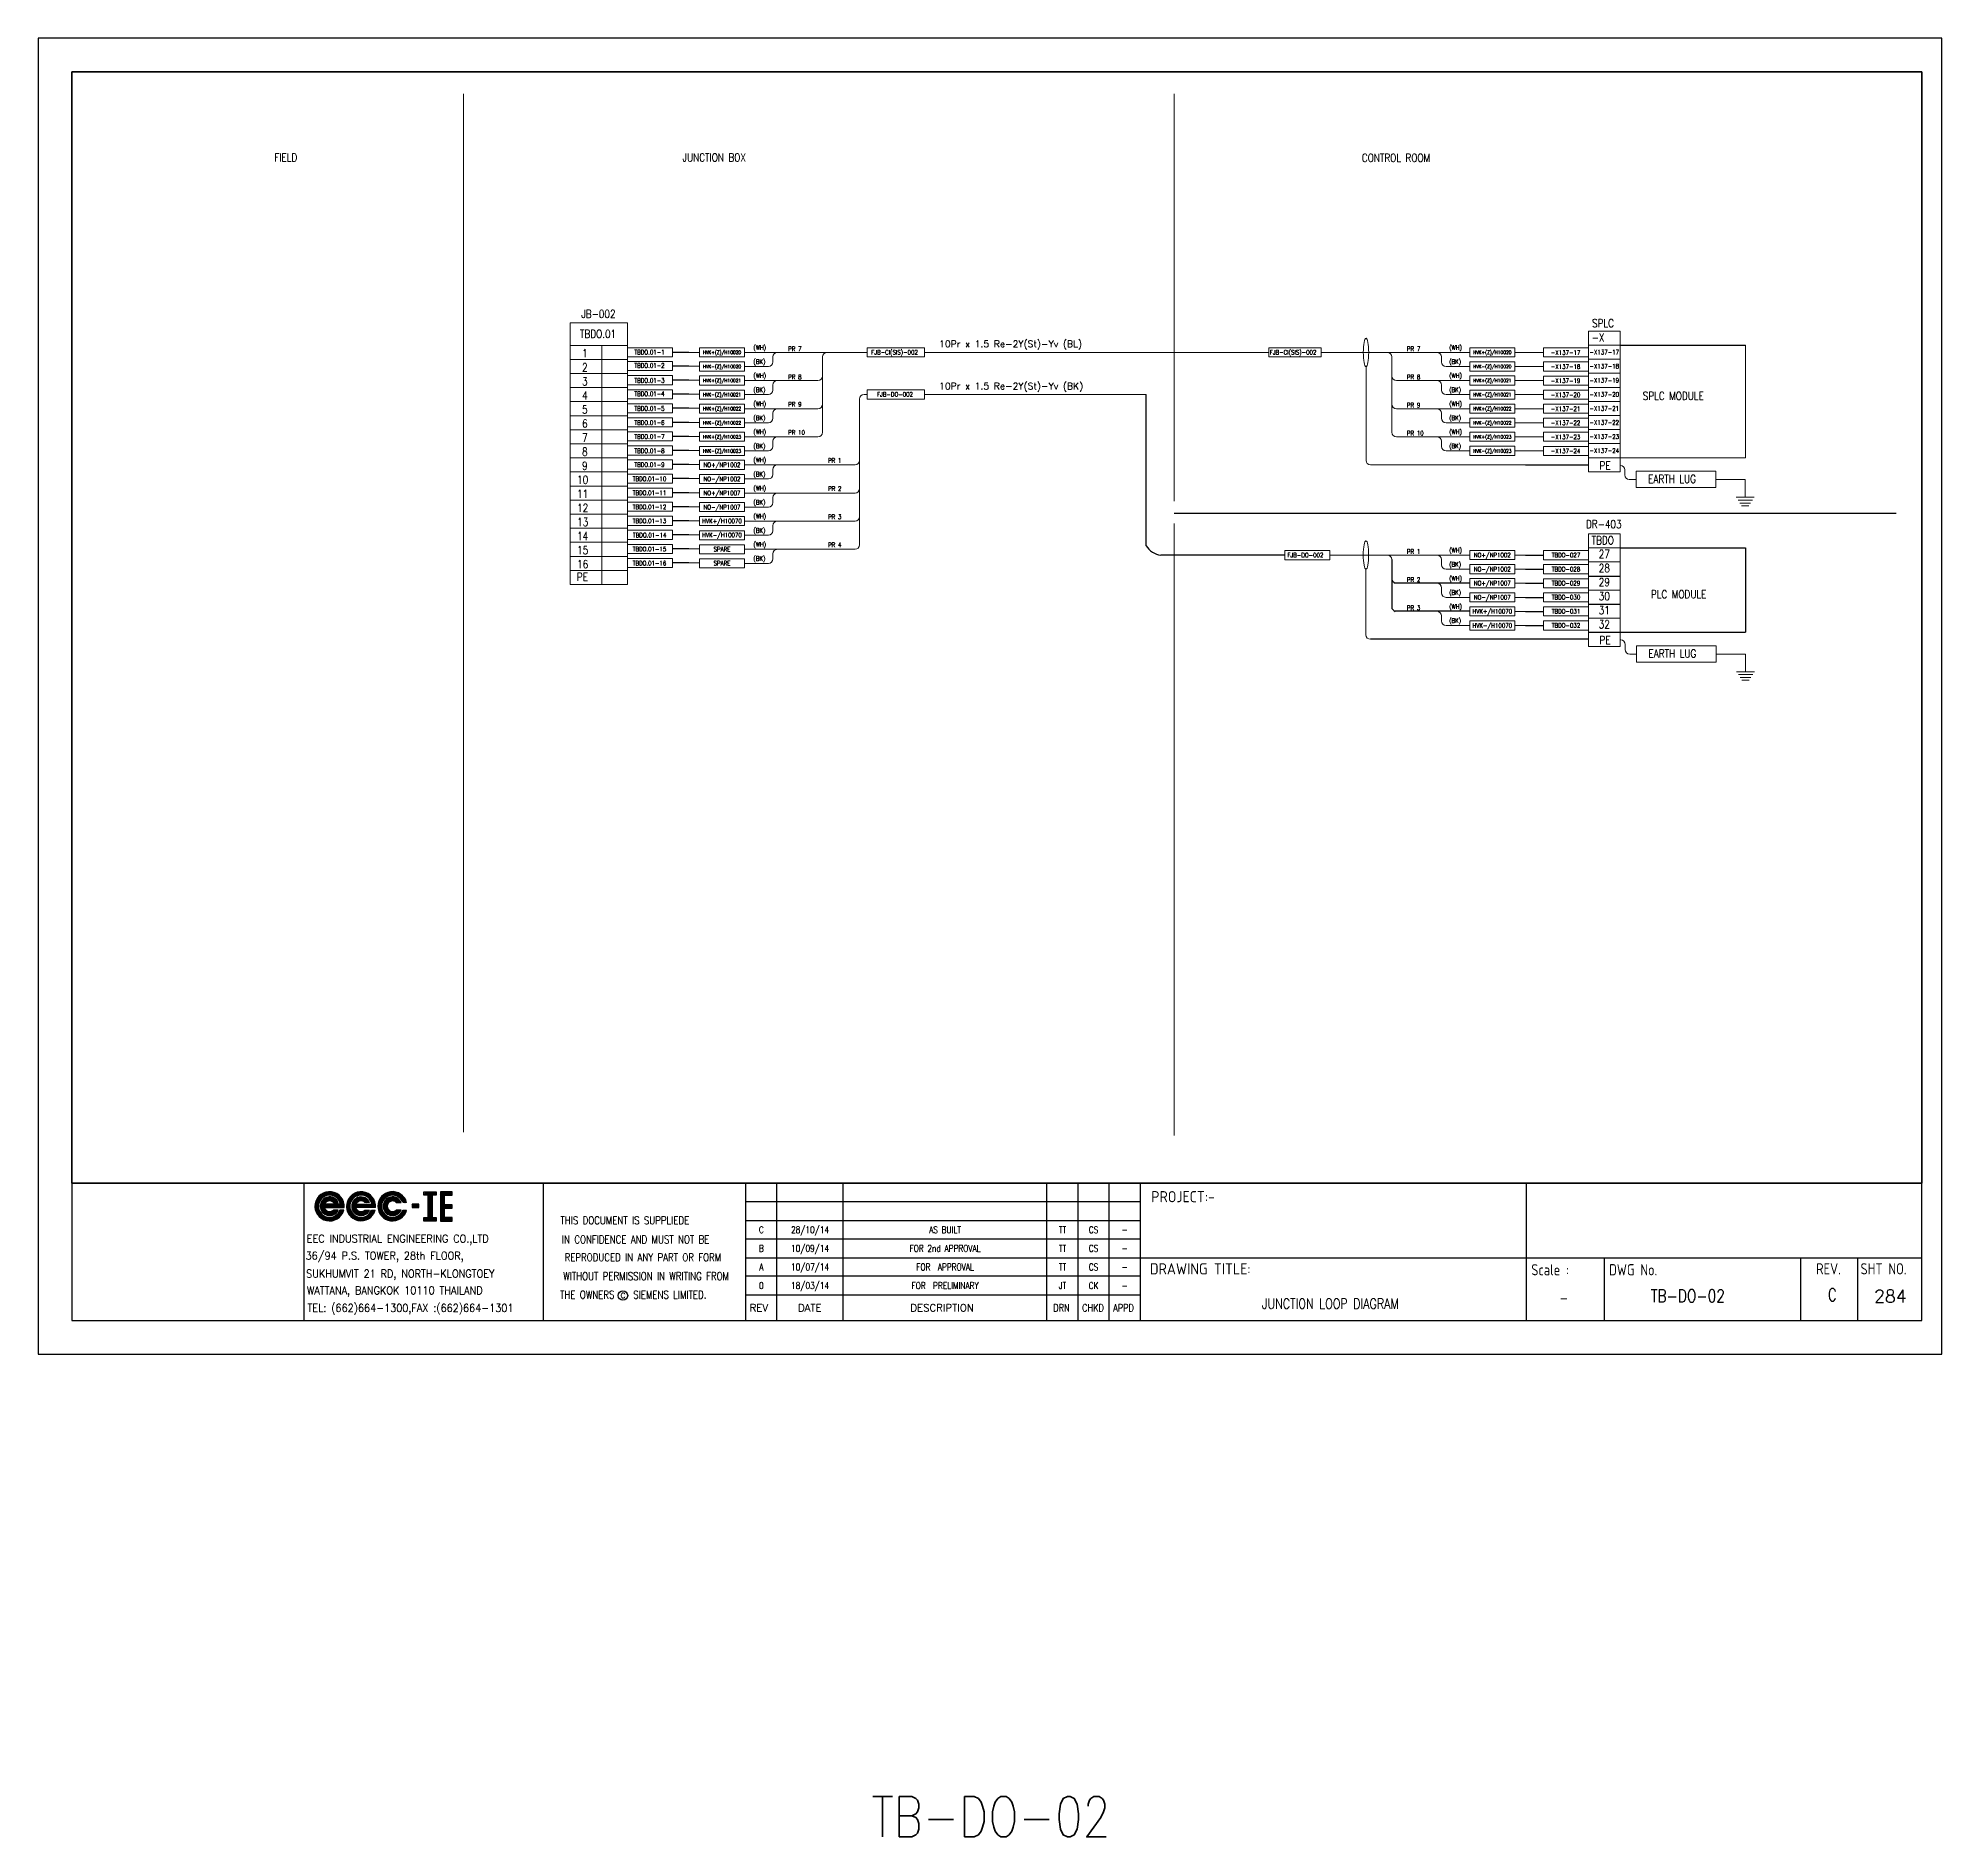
# Model space of a CAD drawing. Header units: millimetres. Extents: x -14942 to 24072, y -50285 to 2207.
# Drawn here: x 2182.4 to 2605.4, y -4099.7 to -3699.9 of the extents above; entities that cross this region are included whole.
import ezdxf
from ezdxf.enums import TextEntityAlignment as Align

# ---------------------------------------------------------------- set-up
doc = ezdxf.new("R2010")
doc.units = ezdxf.units.MM
doc.header["$MEASUREMENT"] = 0
doc.layers.get('0').update_dxf_attribs({"linetype": 'CONTINUOUS'})
for name, color, linetype in [('52049_PAPER A4$0$Frame_A1', 253, 'CONTINUOUS'), ('BEAM', 3, 'CONTINUOUS'), ('INSTRUMENT', 1, 'CONTINUOUS'), ('TEXT', 2, 'CONTINUOUS')]:
    doc.layers.add(name, color=color, linetype=linetype)
doc.styles.add('52049_PAPER A4$0$ISO Proportional', font='isocp.shx')
doc.styles.add('52049_PAPER A4$0$ROMANS', font='isocp.shx')
doc.styles.add('52049_PAPER A4$0$Romans-title', font='romans.shx')
doc.styles.add('ROMANS', font='romans')

# ---------------------------------------------------------------- blocks, each defined once
blk = doc.blocks.new('52049_PAPER A4$0$eec-ie')
at = {"layer": '52049_PAPER A4$0$Frame_A1', "color": 0, "lineweight": -3}
for p, q in [((0, 0), (0.87, 0.87)), ((0, -0.08), (0.3, 0.22)), ((0, -0.16), (0.26, 0.1)), ((0, -0.23), (0.24, 0)), ((0.01, 0.09), (0.78, 0.86)), ((0.04, 0.2), (0.68, 0.83)), ((0.09, 0.32), (0.55, 0.78)), ((0.26, 0.57), (0.3, 0.62)), ((0.34, -0.12), (1, 0.53)), ((0.35, -0.04), (0.92, 0.53)), ((0.35, -0.19), (1.07, 0.52)), ((0.36, 0.05), (0.82, 0.51)), ((0.37, -0.26), (0.66, 0.04)), ((0.39, -0.32), (0.74, 0.04)), ((0.4, 0.17), (0.7, 0.47)), ((0.41, -0.37), (0.82, 0.04)), ((1.69, 0.04), (0.64, 0.04)), ((0.65, 0.57), (0.96, 0.88)), ((0.68, -0.17), (0.9, 0.04)), ((0.76, -0.17), (0.98, 0.04)), ((0.77, 0.62), (1.03, 0.88)), ((0.84, -0.17), (1.05, 0.04)), ((0.87, 0.64), (1.1, 0.87)), ((0.87, 0.25), (1.13, 0.51)), ((0.92, -0.17), (1.13, 0.04)), ((0.95, 0.64), (1.17, 0.86)), ((0.96, 0.26), (1.19, 0.49)), ((1, -0.17), (1.21, 0.04)), ((1.03, 0.64), (1.23, 0.84)), ((1.03, 0.25), (1.24, 0.46)), ((1.07, -0.17), (1.29, 0.04)), ((1.09, 0.24), (1.29, 0.44)), ((1.1, 0.63), (1.29, 0.82)), ((1.15, 0.21), (1.34, 0.4)), ((1.15, -0.17), (1.37, 0.04)), ((1.16, 0.62), (1.35, 0.8)), ((1.19, 0.18), (1.38, 0.37)), ((1.22, 0.6), (1.4, 0.78)), ((1.22, 0.15), (1.54, 0.15)), ((1.23, -0.17), (1.44, 0.04)), ((1.25, 0.15), (1.42, 0.33)), ((1.28, 0.57), (1.45, 0.75)), ((1.31, -0.17), (1.52, 0.04)), ((1.32, 0.15), (1.46, 0.29)), ((1.33, 0.55), (1.5, 0.72)), ((1.38, 0.52), (1.54, 0.69)), ((1.39, -0.17), (1.6, 0.04)), ((1.4, 0.15), (1.49, 0.24)), ((1.42, 0.49), (1.59, 0.65)), ((1.46, 0.45), (1.63, 0.62)), ((1.46, -0.17), (1.68, 0.04)), ((1.48, 0.15), (1.52, 0.19)), ((1.5, 0.41), (1.67, 0.58)), ((1.54, 0.37), (1.71, 0.54)), ((1.54, -0.17), (1.9, 0.18)), ((1.57, 0.33), (1.74, 0.49)), ((1.6, 0.28), (1.77, 0.45)), ((1.62, -0.17), (1.91, 0.12)), ((1.63, 0.23), (1.8, 0.4)), ((1.65, 0.17), (1.83, 0.35)), ((1.67, 0.11), (1.86, 0.3)), ((1.69, 0.05), (1.88, 0.24)), ((1.7, -0.17), (1.93, 0.06)), ((2.09, -0.09), (2.37, 0.19)), ((2.1, -0.01), (2.51, 0.41)), ((2.1, -0.17), (2.34, 0.08)), ((2.11, 0.08), (2.88, 0.86)), ((2.13, 0.18), (2.78, 0.83)), ((2.18, 0.31), (2.65, 0.78)), ((2.31, 0.52), (2.45, 0.65)), ((2.44, -0.05), (3.02, 0.52)), ((2.44, -0.13), (3.1, 0.52)), ((2.45, -0.2), (2.78, 0.13)), ((2.46, 0.04), (2.93, 0.51)), ((2.46, -0.26), (2.76, 0.04)), ((2.48, -0.32), (2.84, 0.04)), ((2.49, 0.15), (2.81, 0.47)), ((2.56, 0.45), (2.97, 0.87)), ((2.72, -0.17), (2.92, 0.04)), ((2.73, 0.04), (3.79, 0.04)), ((2.77, 0.59), (3.06, 0.87)), ((2.79, -0.17), (3, 0.04)), ((2.84, 0.19), (3.17, 0.51)), ((2.87, -0.17), (3.08, 0.04)), ((2.89, 0.63), (3.13, 0.87)), ((2.95, -0.17), (3.15, 0.04)), ((2.98, 0.64), (3.2, 0.86)), ((2.98, 0.26), (3.23, 0.5)), ((3.03, -0.17), (3.23, 0.04)), ((3.06, 0.65), (3.27, 0.85)), ((3.07, 0.26), (3.29, 0.48)), ((3.11, -0.17), (3.31, 0.04)), ((3.14, 0.64), (3.33, 0.83)), ((3.14, 0.25), (3.34, 0.46)), ((3.18, -0.17), (3.39, 0.04)), ((3.2, 0.24), (3.39, 0.43)), ((3.21, 0.63), (3.39, 0.81)), ((3.25, 0.21), (3.44, 0.4)), ((3.26, -0.17), (3.47, 0.04)), ((3.27, 0.62), (3.44, 0.79)), ((3.29, 0.18), (3.48, 0.36)), ((3.62, 0.16), (3.31, 0.16)), ((3.33, 0.6), (3.5, 0.77)), ((3.34, -0.17), (3.54, 0.04)), ((3.36, 0.16), (3.52, 0.32)), ((3.38, 0.57), (3.55, 0.74)), ((3.42, -0.17), (3.62, 0.04)), ((3.43, 0.55), (3.59, 0.71)), ((3.43, 0.16), (3.55, 0.28)), ((3.48, 0.52), (3.64, 0.68)), ((3.5, -0.17), (3.7, 0.04)), ((3.51, 0.16), (3.58, 0.23)), ((3.52, 0.48), (3.68, 0.64)), ((3.57, 0.45), (3.72, 0.61)), ((3.57, -0.17), (3.78, 0.04)), ((3.59, 0.16), (3.61, 0.18)), ((3.6, 0.41), (3.76, 0.57)), ((3.64, 0.37), (3.8, 0.53)), ((3.65, -0.17), (3.99, 0.17)), ((3.67, 0.32), (3.83, 0.48)), ((3.7, 0.27), (3.87, 0.44)), ((3.73, 0.22), (3.9, 0.39)), ((3.73, -0.17), (4, 0.11)), ((3.75, 0.17), (3.92, 0.34)), ((3.77, 0.11), (3.95, 0.28)), ((3.79, 0.05), (3.97, 0.23)), ((3.81, -0.17), (4.02, 0.04)), ((4.18, -0.03), (4.57, 0.36)), ((4.18, -0.11), (4.47, 0.18)), ((4.18, -0.18), (4.43, 0.07)), ((4.19, 0.06), (5, 0.86)), ((4.21, 0.16), (4.9, 0.84)), ((4.25, 0.28), (4.78, 0.8)), ((4.34, 0.45), (4.61, 0.71)), ((4.53, -0.15), (5.2, 0.53)), ((4.53, -0.07), (5.13, 0.53)), ((4.54, 0.02), (5.04, 0.52)), ((4.54, -0.22), (4.86, 0.1)), ((4.57, 0.12), (4.93, 0.49)), ((4.69, 0.48), (5.08, 0.87)), ((4.69, 0.32), (4.73, 0.37)), ((4.88, 0.59), (5.16, 0.88)), ((4.96, 0.2), (5.27, 0.52)), ((4.99, 0.63), (5.24, 0.87)), ((5.08, 0.64), (5.31, 0.86)), ((5.09, 0.25), (5.33, 0.5)), ((5.16, 0.64), (5.37, 0.85)), ((5.17, 0.26), (5.39, 0.48)), ((5.24, 0.64), (5.43, 0.83)), ((5.24, 0.25), (5.44, 0.46)), ((5.3, 0.63), (5.49, 0.82)), ((5.3, 0.23), (5.49, 0.43)), ((5.35, 0.2), (5.54, 0.39)), ((5.37, 0.61), (5.55, 0.79)), ((5.39, 0.17), (5.58, 0.36)), ((5.4, 0.15), (5.72, 0.15)), ((5.42, 0.59), (5.6, 0.77)), ((5.46, 0.15), (5.62, 0.32)), ((5.48, 0.57), (5.65, 0.74)), ((5.53, 0.54), (5.7, 0.71)), ((5.53, 0.15), (5.65, 0.27)), ((5.58, 0.51), (5.74, 0.68)), ((5.61, 0.15), (5.68, 0.23)), ((5.62, 0.47), (5.79, 0.64)), ((5.66, 0.44), (5.83, 0.6)), ((5.69, 0.15), (5.71, 0.18)), ((5.7, 0.4), (5.87, 0.56)), ((5.73, 0.36), (5.9, 0.52)), ((5.77, 0.31), (5.94, 0.48)), ((5.8, 0.26), (5.97, 0.43)), ((5.82, 0.21), (6, 0.38)), ((5.85, 0.15), (6.02, 0.33)), ((6.09, 0.15), (5.85, 0.15)), ((5.92, 0.15), (6.05, 0.28)), ((6, 0.15), (6.07, 0.22)), ((6.08, 0.15), (6.09, 0.16)), ((6.9, 0.04), (6.46, 0.04)), ((6.46, 0.04), (6.46, -0.18)), ((6.46, -0.01), (6.51, 0.04)), ((6.46, -0.09), (6.59, 0.04)), ((6.46, -0.17), (6.66, 0.04)), ((6.52, -0.18), (6.74, 0.04)), ((6.6, -0.18), (6.82, 0.04)), ((6.68, -0.18), (6.9, 0.04)), ((6.9, -0.18), (6.9, 0.04)), ((7.23, 0.68), (7.41, 0.86)), ((7.27, 0.64), (7.49, 0.86)), ((7.35, 0.64), (7.57, 0.86)), ((7.43, 0.64), (7.65, 0.86)), ((7.5, 0.64), (7.72, 0.86)), ((7.51, 0.57), (7.8, 0.86)), ((7.51, 0.49), (7.88, 0.86)), ((7.51, 0.41), (7.96, 0.86)), ((7.51, 0.34), (7.78, 0.61)), ((7.51, 0.26), (7.78, 0.53)), ((7.51, 0.18), (7.78, 0.45)), ((7.51, 0.1), (7.78, 0.38)), ((7.51, 0.02), (7.78, 0.3)), ((7.51, -0.05), (7.78, 0.22)), ((7.51, -0.13), (7.78, 0.14)), ((7.51, -0.21), (7.78, 0.07)), ((7.82, 0.64), (8.04, 0.86)), ((7.89, 0.64), (8.06, 0.81)), ((7.97, 0.64), (8.06, 0.73)), ((8.05, 0.64), (8.06, 0.65)), ((8.33, 0.46), (8.74, 0.86)), ((8.33, 0.54), (8.66, 0.86)), ((8.33, 0.38), (8.82, 0.86)), ((8.33, 0.69), (8.5, 0.86)), ((8.33, 0.62), (8.58, 0.86)), ((8.33, 0.3), (8.61, 0.58)), ((8.33, 0.23), (8.61, 0.5)), ((8.33, 0.15), (8.61, 0.42)), ((8.33, 0.07), (8.61, 0.35)), ((8.33, -0.01), (8.61, 0.27)), ((8.33, -0.09), (8.61, 0.19)), ((8.33, -0.16), (8.61, 0.11)), ((8.33, -0.24), (8.61, 0.03)), ((8.33, -0.4), (8.74, 0.01)), ((8.33, -0.32), (8.66, 0.01)), ((8.33, -0.48), (8.82, 0.01)), ((8.67, 0.64), (8.89, 0.86)), ((8.68, -0.21), (8.9, 0.01)), ((8.75, 0.64), (8.97, 0.86)), ((8.75, -0.21), (8.97, 0.01)), ((8.83, 0.64), (9.05, 0.86)), ((8.83, -0.21), (9.05, 0.01)), ((8.91, 0.64), (9.11, 0.84)), ((8.99, 0.64), (9.11, 0.76)), ((9.06, 0.64), (9.11, 0.69)), ((0.02, -0.3), (0.23, -0.08)), ((0.03, -0.36), (0.23, -0.16)), ((0.05, -0.42), (0.24, -0.23)), ((0.07, -0.47), (0.26, -0.29)), ((0.1, -0.53), (0.27, -0.35)), ((0.12, -0.58), (0.3, -0.4)), ((0.15, -0.63), (0.32, -0.46)), ((0.19, -0.67), (0.35, -0.5)), ((0.22, -0.72), (0.39, -0.55)), ((0.26, -0.76), (0.42, -0.59)), ((0.3, -0.8), (0.46, -0.63)), ((0.34, -0.83), (0.5, -0.67)), ((0.38, -0.87), (0.55, -0.7)), ((0.42, -0.9), (0.59, -0.73)), ((0.44, -0.42), (0.64, -0.22)), ((0.47, -0.47), (0.66, -0.27)), ((0.47, -0.93), (0.65, -0.76)), ((0.5, -0.51), (0.69, -0.32)), ((0.52, -0.96), (0.7, -0.78)), ((0.54, -0.55), (0.73, -0.36)), ((0.58, -0.59), (0.78, -0.39)), ((0.58, -0.98), (0.76, -0.8)), ((0.62, -0.17), (1.94, -0.17)), ((0.63, -0.62), (0.83, -0.42)), ((0.63, -1.01), (0.82, -0.82)), ((0.68, -0.65), (0.89, -0.44)), ((0.69, -1.03), (0.89, -0.83)), ((0.73, -0.67), (0.96, -0.45)), ((0.75, -1.04), (0.96, -0.83)), ((0.79, -0.69), (1.04, -0.44)), ((0.82, -1.05), (1.04, -0.83)), ((0.85, -0.71), (1.19, -0.37)), ((0.89, -1.06), (1.14, -0.81)), ((0.92, -0.72), (1.29, -0.34)), ((0.96, -1.07), (1.25, -0.77)), ((1, -0.72), (1.37, -0.34)), ((1.04, -1.06), (1.76, -0.34)), ((1.09, -0.71), (1.45, -0.34)), ((1.13, -1.05), (1.84, -0.34)), ((1.2, -0.67), (1.53, -0.34)), ((1.54, -0.34), (1.22, -0.34)), ((1.23, -1.03), (1.9, -0.36)), ((1.35, -0.99), (1.86, -0.48)), ((1.53, -0.88), (1.76, -0.66)), ((1.65, -0.38), (1.68, -0.34)), ((1.91, -0.34), (1.66, -0.34)), ((1.78, -0.17), (1.94, -0.01)), ((1.85, -0.17), (1.94, -0.09)), ((1.93, -0.17), (1.94, -0.17)), ((2.1, -0.24), (2.32, -0.02)), ((2.11, -0.3), (2.32, -0.1)), ((2.13, -0.36), (2.32, -0.17)), ((2.15, -0.42), (2.33, -0.24)), ((2.17, -0.48), (2.35, -0.3)), ((2.2, -0.53), (2.37, -0.36)), ((2.22, -0.58), (2.39, -0.42)), ((2.25, -0.63), (2.42, -0.47)), ((2.29, -0.68), (2.45, -0.51)), ((2.32, -0.72), (2.48, -0.56)), ((2.36, -0.76), (2.52, -0.6)), ((2.4, -0.8), (2.56, -0.64)), ((2.44, -0.84), (2.6, -0.68)), ((2.48, -0.87), (2.64, -0.71)), ((2.51, -0.38), (2.71, -0.17)), ((2.53, -0.9), (2.69, -0.74)), ((2.54, -0.43), (2.73, -0.23)), ((2.57, -0.47), (2.76, -0.28)), ((2.58, -0.93), (2.74, -0.77)), ((2.6, -0.51), (2.79, -0.33)), ((2.63, -0.96), (2.8, -0.79)), ((2.64, -0.55), (2.83, -0.37)), ((2.68, -0.98), (2.86, -0.81)), ((2.69, -0.59), (2.87, -0.4)), ((4.02, -0.17), (2.71, -0.17)), ((2.73, -0.62), (2.93, -0.43)), ((2.74, -1.01), (2.92, -0.82)), ((2.78, -0.65), (2.99, -0.44)), ((2.8, -1.02), (2.99, -0.83)), ((2.84, -0.67), (3.06, -0.45)), ((2.86, -1.04), (3.06, -0.84)), ((2.9, -0.69), (3.14, -0.44)), ((2.92, -1.05), (3.14, -0.83)), ((2.96, -0.7), (3.32, -0.35)), ((2.99, -1.06), (3.24, -0.81)), ((3.03, -0.71), (3.39, -0.35)), ((3.07, -1.06), (3.36, -0.77)), ((3.11, -0.71), (3.47, -0.35)), ((3.15, -1.06), (3.86, -0.35)), ((3.2, -0.7), (3.55, -0.35)), ((3.24, -1.04), (3.94, -0.35)), ((3.31, -0.35), (3.62, -0.35)), ((3.32, -0.65), (3.62, -0.36)), ((3.35, -1.02), (3.98, -0.38)), ((3.48, -0.97), (3.93, -0.51)), ((3.74, -0.39), (3.78, -0.35)), ((3.76, -0.35), (3.99, -0.35)), ((3.89, -0.17), (4.02, -0.03)), ((3.96, -0.17), (4.03, -0.11)), ((4.19, -0.25), (4.42, -0.03)), ((4.21, -0.32), (4.41, -0.11)), ((4.22, -0.38), (4.42, -0.18)), ((4.24, -0.44), (4.43, -0.25)), ((4.26, -0.49), (4.45, -0.31)), ((4.29, -0.54), (4.47, -0.37)), ((4.32, -0.59), (4.49, -0.42)), ((4.35, -0.64), (4.52, -0.47)), ((4.38, -0.69), (4.55, -0.52)), ((4.42, -0.73), (4.58, -0.56)), ((4.45, -0.77), (4.62, -0.6)), ((4.49, -0.81), (4.66, -0.64)), ((4.53, -0.84), (4.7, -0.68)), ((4.56, -0.28), (4.8, -0.03)), ((4.58, -0.33), (4.8, -0.11)), ((4.58, -0.88), (4.75, -0.71)), ((4.6, -0.39), (4.81, -0.18)), ((4.62, -0.91), (4.8, -0.74)), ((4.63, -0.44), (4.83, -0.24)), ((4.66, -0.48), (4.86, -0.29)), ((4.67, -0.94), (4.85, -0.77)), ((4.7, -0.52), (4.89, -0.33)), ((4.72, -0.97), (4.9, -0.79)), ((4.74, -0.56), (4.93, -0.37)), ((4.78, -0.6), (4.98, -0.4)), ((4.78, -0.99), (4.96, -0.81)), ((4.83, -0.63), (5.03, -0.43)), ((4.83, -1.01), (5.03, -0.82)), ((4.88, -0.66), (5.09, -0.44)), ((4.89, -1.03), (5.1, -0.83)), ((4.93, -0.68), (5.17, -0.45)), ((4.96, -1.05), (5.17, -0.83)), ((4.99, -0.7), (5.26, -0.43)), ((5.02, -1.06), (5.26, -0.82)), ((5.06, -0.71), (5.43, -0.34)), ((5.09, -1.06), (5.36, -0.8)), ((5.13, -0.72), (5.5, -0.34)), ((5.17, -1.07), (5.49, -0.75)), ((5.21, -0.71), (5.58, -0.34)), ((5.25, -1.06), (5.97, -0.34)), ((5.3, -0.7), (5.66, -0.34)), ((5.35, -1.05), (6.05, -0.34)), ((5.72, -0.34), (5.4, -0.34)), ((5.43, -0.65), (5.71, -0.37)), ((5.45, -1.02), (6.07, -0.4)), ((5.58, -0.96), (6.02, -0.53)), ((5.81, -0.43), (5.89, -0.34)), ((5.85, -0.34), (6.09, -0.34)), ((6.46, -0.18), (6.9, -0.18)), ((6.75, -0.18), (6.9, -0.04)), ((6.83, -0.18), (6.9, -0.12)), ((7.23, -0.95), (7.34, -0.84)), ((7.23, -0.88), (7.26, -0.84)), ((7.23, -1.03), (7.42, -0.84)), ((7.28, -1.07), (7.5, -0.84)), ((7.35, -1.07), (7.78, -0.64)), ((7.43, -1.07), (7.78, -0.71)), ((7.51, -0.29), (7.78, -0.01)), ((7.51, -0.37), (7.78, -0.09)), ((7.51, -0.44), (7.78, -0.17)), ((7.51, -0.52), (7.78, -0.25)), ((7.51, -0.6), (7.78, -0.32)), ((7.51, -0.68), (7.78, -0.4)), ((7.51, -0.76), (7.78, -0.48)), ((7.51, -0.83), (7.78, -0.56)), ((7.51, -1.07), (7.78, -0.79)), ((7.59, -1.07), (7.81, -0.84)), ((7.67, -1.07), (7.89, -0.84)), ((7.74, -1.07), (7.96, -0.84)), ((7.82, -1.07), (8.04, -0.84)), ((7.9, -1.07), (8.06, -0.91)), ((7.98, -1.07), (8.06, -0.98)), ((8.06, -1.07), (8.06, -1.06)), ((8.33, -0.55), (8.61, -0.28)), ((8.33, -0.63), (8.61, -0.36)), ((8.33, -0.71), (8.61, -0.43)), ((8.33, -0.79), (8.61, -0.51)), ((8.33, -0.86), (8.61, -0.59)), ((8.33, -0.94), (8.61, -0.67)), ((8.33, -1.02), (8.61, -0.75)), ((8.37, -1.07), (8.61, -0.82)), ((8.45, -1.07), (8.67, -0.84)), ((8.52, -1.07), (8.74, -0.84)), ((8.6, -1.07), (8.82, -0.84)), ((8.68, -1.07), (8.9, -0.84)), ((8.76, -1.07), (8.98, -0.84)), ((8.84, -1.07), (9.06, -0.84)), ((8.91, -0.21), (9.11, -0.02)), ((8.91, -1.07), (9.11, -0.87)), ((8.99, -0.21), (9.11, -0.09)), ((8.99, -1.07), (9.11, -0.95)), ((9.07, -0.21), (9.11, -0.17)), ((9.07, -1.07), (9.11, -1.03))]:
    blk.add_line(p, q, dxfattribs=at)
for points in [[(7.23, 0.86), (8.06, 0.86), (8.06, 0.64), (7.78, 0.64), (7.78, -0.84), (8.06, -0.84), (8.06, -1.07), (7.23, -1.07), (7.23, -0.84), (7.51, -0.84), (7.51, 0.64), (7.23, 0.64)], [(8.61, 0.01), (8.61, 0.64), (9.11, 0.64), (9.11, 0.86), (8.33, 0.86), (8.33, -1.07), (9.11, -1.07), (9.11, -0.84), (8.61, -0.84), (8.61, -0.21), (9.11, -0.21), (9.11, 0.01)]]:
    blk.add_lwpolyline(points, close=True, dxfattribs=at)
for centre, radius, start, end in [((0.97, -0.09), 0.972, 355.3439, 345.1466), ((0.97, -0.09), 0.737, 10.5243, 340.256), ((0.97, -0.09), 0.623, 23.5697, 336.4303), ((0.97, -0.09), 0.354, 44.7876, 157.6107), ((3.06, -0.09), 0.967, 355.6074, 344.7747), ((3.06, -0.09), 0.742, 10.0766, 339.9937), ((3.06, -0.09), 0.618, 24.2545, 335.7455), ((3.06, -0.09), 0.358, 45.1096, 158.7579), ((5.15, -0.09), 0.972, 14.8534, 345.1466), ((5.15, -0.09), 0.737, 19.744, 340.256), ((5.15, -0.09), 0.623, 23.5697, 336.4303), ((5.15, -0.09), 0.354, 44.7876, 315.2124), ((0.97, -0.09), 0.354, 192.8901, 315.2124), ((3.06, -0.09), 0.358, 191.9242, 314.8904)]:
    blk.add_arc(centre, radius, start, end, dxfattribs=at)
blk = doc.blocks.new('52049_PAPER A4$0$eec logo')
at = {"color": 7, "xscale": 2.786697286423482, "yscale": 2.786697286423482, "zscale": 2.786697286423482}
blk.add_blockref('52049_PAPER A4$0$eec-ie', (50.01, 25.95), dxfattribs=at)
blk = doc.blocks.new('FJB')
at = {"color": 3}
for p, q in [((-415.5, 38.01), (-4.5, 38.01)), ((-363.94, 38.01), (-363.94, 7.5)), ((-310.77, 38.01), (-310.77, 7.5)), ((-265.75, 7.5), (-265.75, 38.01)), ((-258.85, 7.5), (-258.85, 38.01)), ((-244.11, 7.5), (-244.11, 38.01)), ((-198.84, 7.5), (-198.84, 38.01)), ((-191.95, 7.5), (-191.95, 38.01)), ((-185.05, 7.5), (-185.05, 38.01)), ((-178.16, 38.01), (-178.16, 7.5)), ((-92.38, 38.01), (-92.38, 7.5)), ((-178.16, 21.46), (-4.5, 21.46)), ((-75.06, 21.46), (-75.06, 7.5)), ((-31.4, 21.46), (-31.4, 7.5)), ((-18.75, 21.46), (-18.75, 7.5)), ((-265.75, 13.19), (-178.16, 13.19))]:
    blk.add_line(p, q, dxfattribs=at)
at = {"color": 1}
for p, q in [((-178.16, 33.87), (-265.75, 33.87)), ((-265.75, 29.74), (-178.16, 29.74)), ((-178.16, 25.6), (-265.75, 25.6)), ((-265.75, 21.46), (-178.16, 21.46)), ((-178.16, 17.33), (-265.75, 17.33))]:
    blk.add_line(p, q, dxfattribs=at)
at = {"color": 7}
for p, q in [((-4.5, 38.01), (-96.38, 38.01)), ((-92.38, 38.01), (-92.38, 19.85))]:
    blk.add_line(p, q, dxfattribs=at)
blk.add_lwpolyline([(0, 0), (0, 292.5), (-423, 292.5), (-423, 0)], close=True, dxfattribs=at)
blk.add_lwpolyline([(-415.5, 285), (-4.5, 285), (-4.5, 38.01), (-415.5, 38.01)], close=True)
at = {"color": 3}
blk.add_lwpolyline([(-4.5, 7.5), (-4.5, 285), (-415.5, 285), (-415.5, 7.5)], close=True, dxfattribs=at)
at = {"color": 2}
blk.add_circle((-293.05, 13.05), 1.05, dxfattribs=at)
at = {"color": 3, "xscale": 1.200000000000001, "yscale": 1.200000000000001, "zscale": 1.200000000000001}
blk.add_blockref('52049_PAPER A4$0$eec logo', (-421.49, 2.05), dxfattribs=at)
at = {"color": 2, "style": '52049_PAPER A4$0$ISO Proportional'}
for s, height, p in [('PROJECT:-', 2.482, (-168.61, 35.02)), ('DRAWING TITLE:', 2.4821, (-164.78, 18.99))]:
    blk.add_text(s, height=height, dxfattribs=at).set_placement(p, align=Align.MIDDLE_CENTER)
at = {"color": 2, "style": '52049_PAPER A4$0$Romans-title', "width": 0.8}
for s, p in [('THIS DOCUMENT IS SUPPLIEDE', (-292.63, 29.75)), ('IN CONFIDENCE AND MUST NOT BE', (-290.24, 25.51)), (' REPRODUCED IN ANY PART OR FORM', (-289.1, 21.53)), (' WITHOUT PERMISSION IN WRITING FROM ', (-287.9, 17.35)), ('THE OWNERS   SIEMENS LIMITED. ', (-290.28, 13.22))]:
    blk.add_text(s, height=1.75, dxfattribs=at).set_placement(p, align=Align.MIDDLE)
at = {"color": 2, "style": '52049_PAPER A4$0$Romans-title'}
for s, height, width, p in [('EEC INDUSTRIAL ENGINEERING CO.,LTD', 1.75, 0.9, (-363.31, 24.81)), ('36/94 P.S. TOWER, 28th FLOOR,', 1.75, 0.9, (-363.55, 21.03, -1.75)), ('SUKHUMVIT 21 RD, NORTH-KLONGTOEY', 1.75, 0.9, (-363.45, 17.05, -1.75)), ('WATTANA, BANGKOK 10110 THAILAND ', 1.75, 0.9, (-363.25, 13.31, -1.75)), ('TEL: (662)664-1300,FAX :(662)664-1301', 1.75, 0.9, (-363.14, 9.42, -1.75)), ('DRN', 1.655, 0.8, (-197.44, 9.49)), ('CHKD', 1.655, 0.8, (-191.03, 9.49)), ('APPD', 1.655, 0.8, (-184.14, 9.49))]:
    blk.add_text(s, height=height, dxfattribs=dict(at, width=width)).set_placement(p)
at = {"color": 2}
for s, height, style, width, p in [('C', 1.5, '52049_PAPER A4$0$Romans-title', 0.8, (-262.3, 27.67)), ('28/10/14', 1.5, '52049_PAPER A4$0$Romans-title', 0.8, (-251.48, 27.67)), ('AS BUILT', 1.5, '52049_PAPER A4$0$Romans-title', 0.8, (-221.48, 27.67)), ('TT', 1.5, '52049_PAPER A4$0$Romans-title', 0.8, (-195.39, 27.67)), ('CS', 1.5, '52049_PAPER A4$0$Romans-title', 0.8, (-188.5, 27.67)), ('-', 1.5, '52049_PAPER A4$0$Romans-title', 0.8, (-181.6, 27.67)), ('B', 1.5, '52049_PAPER A4$0$Romans-title', 0.8, (-262.3, 23.53)), ('10/09/14', 1.5, '52049_PAPER A4$0$Romans-title', 0.8, (-251.48, 23.53)), ('FOR 2nd APPROVAL', 1.5, '52049_PAPER A4$0$Romans-title', 0.8, (-221.48, 23.53)), ('TT', 1.5, '52049_PAPER A4$0$Romans-title', 0.8, (-195.39, 23.53)), ('CS', 1.5, '52049_PAPER A4$0$Romans-title', 0.8, (-188.5, 23.53)), ('-', 1.5, '52049_PAPER A4$0$Romans-title', 0.8, (-181.6, 23.53)), ('A', 1.5, '52049_PAPER A4$0$Romans-title', 0.8, (-262.3, 19.39)), ('10/07/14', 1.5, '52049_PAPER A4$0$Romans-title', 0.8, (-251.48, 19.39)), ('FOR  APPROVAL', 1.5, '52049_PAPER A4$0$Romans-title', 0.8, (-221.48, 19.39)), ('TT', 1.5, '52049_PAPER A4$0$Romans-title', 0.8, (-195.39, 19.39)), ('CS', 1.5, '52049_PAPER A4$0$Romans-title', 0.8, (-188.5, 19.39)), ('-', 1.5, '52049_PAPER A4$0$Romans-title', 0.8, (-181.6, 19.39)), ('Scale :', 2.482, '52049_PAPER A4$0$ROMANS', 0.9, (-87.06, 18.78)), ('DWG No.', 2.482, '52049_PAPER A4$0$ROMANS', 0.9, (-68.61, 18.78)), ('REV.', 2.482, '52049_PAPER A4$0$ROMANS', 0.9, (-25.21, 18.99)), ('SHT NO.', 2.482, '52049_PAPER A4$0$ROMANS', 0.9, (-12.98, 18.99)), ('0', 1.5, '52049_PAPER A4$0$Romans-title', 0.8, (-262.3, 15.26)), ('18/03/14', 1.5, '52049_PAPER A4$0$Romans-title', 0.8, (-251.48, 15.26)), ('FOR  PRELIMINARY', 1.5, '52049_PAPER A4$0$Romans-title', 0.8, (-221.48, 15.26)), ('JT', 1.5, '52049_PAPER A4$0$Romans-title', 0.8, (-195.39, 15.26)), ('CK', 1.5, '52049_PAPER A4$0$Romans-title', 0.8, (-188.5, 15.26)), ('-', 1.5, '52049_PAPER A4$0$Romans-title', 0.8, (-181.6, 15.26)), ('C', 2.8, '52049_PAPER A4$0$Romans-title', 0.8, (-24.36, 13.21)), ('-', 2.25, '52049_PAPER A4$0$Romans-title', 0.8, (-84, 12.48))]:
    blk.add_text(s, height=height, dxfattribs=dict(at, style=style, width=width)).set_placement(p, align=Align.MIDDLE_CENTER)
at = {"color": 2, "style": '52049_PAPER A4$0$Romans-title'}
blk.add_text('C', height=1.19, dxfattribs=at).set_placement((-293.05, 13.05), align=Align.MIDDLE)
for s, height, p in [('REV', 1.655, (-264.9, 9.49)), ('DATE', 1.655, (-254.17, 9.49)), ('DESCRIPTION', 1.6548, (-229.2, 9.49))]:
    blk.add_text(s, height=height, dxfattribs=at).set_placement(p)
at = {"layer": 'TEXT', "style": 'ROMANS', "width": 0.8}
blk.add_text('JUNCTION LOOP DIAGRAM ', height=2.25, dxfattribs=at).set_placement((-135.27, 11.24), align=Align.MIDDLE_CENTER)

msp = doc.modelspace()

# ---------------------------------------------------------------- linework, layer by layer
at = {"layer": 'BEAM', "color": 7, "lineweight": 13, "ltscale": 0.3}
for p, q in [((2276.94, -3943.03), (2276.94, -3712.28)), ((2434.85, -3802.85), (2434.85, -3712.28)), ((2434.85, -3943.81), (2434.85, -3807.81))]:
    msp.add_line(p, q, dxfattribs=at)
at = {"layer": 'INSTRUMENT', "color": 7, "lineweight": 13}
for p, q in [((2300.64, -3768.21), (2313.34, -3768.21)), ((2300.64, -3768.21), (2300.64, -3821.34)), ((2307.66, -3768.21), (2307.66, -3821.34)), ((2313.34, -3768.21), (2313.34, -3821.34)), ((2526.9, -3765.04), (2533.92, -3765.04)), ((2526.9, -3768.17), (2526.9, -3765.04)), ((2526.9, -3768.17), (2533.92, -3768.17)), ((2526.9, -3768.17), (2526.9, -3793.17)), ((2533.92, -3768.17), (2526.9, -3768.17)), ((2533.92, -3768.17), (2533.92, -3765.04)), ((2533.92, -3768.17), (2533.92, -3793.17)), ((2313.34, -3771.34), (2300.64, -3771.34)), ((2327.01, -3769.78), (2329.35, -3769.78)), ((2327.01, -3772.81), (2329.35, -3772.81)), ((2339.38, -3769.78), (2352, -3769.78)), ((2339.38, -3772.9), (2344.65, -3772.9)), ((2345.65, -3771.9), (2345.65, -3770.78)), ((2352, -3769.78), (2366.63, -3769.78)), ((2356.67, -3770.78), (2356.67, -3787.53)), ((2379.33, -3769.76), (2455.88, -3769.76)), ((2500.49, -3769.78), (2467.51, -3769.78)), ((2477.44, -3772.94), (2477.44, -3793.78)), ((2483.2, -3770.78), (2483.2, -3787.53)), ((2500.49, -3769.78), (2487.87, -3769.78)), ((2494.22, -3771.9), (2494.22, -3770.78)), ((2500.49, -3772.9), (2495.22, -3772.9)), ((2516.87, -3769.78), (2510.52, -3769.78)), ((2516.87, -3772.9), (2510.52, -3772.9)), ((2533.92, -3771.29), (2526.9, -3771.29)), ((2300.64, -3774.46), (2313.34, -3774.46)), ((2313.34, -3774.46), (2300.64, -3774.46)), ((2327.01, -3775.94), (2329.35, -3775.94)), ((2339.38, -3776.03), (2355.67, -3776.03)), ((2345.65, -3778.15), (2345.65, -3777.03)), ((2500.49, -3776.03), (2484.2, -3776.03)), ((2494.22, -3778.15), (2494.22, -3777.03)), ((2512.86, -3776.03), (2510.52, -3776.03)), ((2516.87, -3776.03), (2510.52, -3776.03)), ((2526.9, -3774.42), (2533.92, -3774.42)), ((2533.92, -3774.42), (2526.9, -3774.42)), ((2313.34, -3777.59), (2300.64, -3777.59)), ((2300.64, -3780.71), (2313.34, -3780.71)), ((2313.34, -3780.71), (2300.64, -3780.71)), ((2327.01, -3779.06), (2329.35, -3779.06)), ((2339.38, -3779.15), (2344.65, -3779.15)), ((2364.92, -3787.53), (2364.92, -3780.13)), ((2365.92, -3779.13), (2366.63, -3779.13)), ((2379.33, -3779.13), (2428.58, -3779.13)), ((2500.49, -3779.15), (2495.22, -3779.15)), ((2516.87, -3779.15), (2510.52, -3779.15)), ((2533.92, -3777.54), (2526.9, -3777.54)), ((2526.9, -3780.67), (2533.92, -3780.67)), ((2533.92, -3780.67), (2526.9, -3780.67)), ((2313.34, -3783.84), (2300.64, -3783.84)), ((2327.01, -3782.19), (2329.35, -3782.19)), ((2327.01, -3785.31), (2329.35, -3785.31)), ((2339.38, -3782.28), (2355.67, -3782.28)), ((2339.38, -3785.4), (2344.65, -3785.4)), ((2345.65, -3784.4), (2345.65, -3783.28)), ((2500.49, -3782.28), (2484.2, -3782.28)), ((2494.22, -3784.4), (2494.22, -3783.28)), ((2500.49, -3785.4), (2495.22, -3785.4)), ((2516.87, -3782.28), (2510.52, -3782.28)), ((2516.87, -3785.4), (2510.52, -3785.4)), ((2533.92, -3783.79), (2526.9, -3783.79)), ((2313.34, -3786.96), (2300.64, -3786.96)), ((2300.64, -3786.96), (2313.34, -3786.96)), ((2327.01, -3788.44), (2329.35, -3788.44)), ((2339.38, -3788.53), (2355.67, -3788.53)), ((2345.65, -3790.65), (2345.65, -3789.53)), ((2364.92, -3812.53), (2364.92, -3787.53)), ((2500.49, -3788.53), (2484.2, -3788.53)), ((2494.22, -3790.65), (2494.22, -3789.53)), ((2516.87, -3788.53), (2510.52, -3788.53)), ((2533.92, -3786.92), (2526.9, -3786.92)), ((2526.9, -3786.92), (2533.92, -3786.92)), ((2533.92, -3790.04), (2526.9, -3790.04)), ((2313.34, -3790.09), (2300.64, -3790.09)), ((2300.64, -3793.21), (2313.34, -3793.21)), ((2313.34, -3793.21), (2300.64, -3793.21)), ((2327.01, -3791.56), (2329.35, -3791.56)), ((2339.38, -3791.65), (2344.65, -3791.65)), ((2500.49, -3791.65), (2495.22, -3791.65)), ((2516.87, -3791.68), (2510.52, -3791.68)), ((2533.92, -3793.17), (2526.9, -3793.17)), ((2526.9, -3793.17), (2526.9, -3796.29)), ((2533.92, -3793.17), (2526.9, -3793.17)), ((2533.92, -3793.17), (2533.92, -3796.29)), ((2313.34, -3796.34), (2300.64, -3796.34)), ((2327.01, -3794.69), (2329.35, -3794.69)), ((2327.01, -3797.81), (2329.35, -3797.81)), ((2339.38, -3794.78), (2363.92, -3794.78)), ((2339.38, -3797.9), (2344.65, -3797.9)), ((2345.65, -3796.9), (2345.65, -3795.78)), ((2512.86, -3794.78), (2478.44, -3794.78)), ((2533.92, -3796.29), (2526.9, -3796.29)), ((2534.94, -3797.01), (2534.94, -3795.88)), ((2535.94, -3798.01), (2537.49, -3798)), ((2537.49, -3796.19), (2555.15, -3796.19)), ((2537.49, -3799.82), (2537.49, -3796.19)), ((2555.15, -3796.19), (2555.15, -3799.82)), ((2555.15, -3798), (2561.69, -3798)), ((2561.69, -3798), (2561.69, -3801.97)), ((2313.34, -3799.46), (2300.64, -3799.46)), ((2300.64, -3799.46), (2313.34, -3799.46)), ((2313.34, -3802.59), (2300.64, -3802.59)), ((2327.01, -3800.94), (2329.35, -3800.94)), ((2339.38, -3801.03), (2363.92, -3801.03)), ((2345.65, -3803.15), (2345.65, -3802.03)), ((2555.15, -3799.82), (2537.49, -3799.82)), ((2559.71, -3801.97), (2559.71, -3801.97)), ((2559.71, -3801.97), (2561.69, -3801.97)), ((2560.09, -3802.57), (2561.69, -3802.57)), ((2561.69, -3801.97), (2563.66, -3801.97)), ((2561.69, -3801.97), (2561.69, -3801.97)), ((2561.69, -3802.57), (2563.29, -3802.57)), ((2313.34, -3805.71), (2300.64, -3805.71)), ((2300.64, -3805.71), (2313.34, -3805.71)), ((2327.01, -3804.06), (2329.35, -3804.06)), ((2339.38, -3804.15), (2344.65, -3804.15)), ((2560.49, -3803.24), (2561.69, -3803.24)), ((2560.87, -3803.85), (2561.69, -3803.85)), ((2561.69, -3803.24), (2562.88, -3803.24)), ((2561.69, -3803.85), (2562.5, -3803.85)), ((2313.34, -3808.84), (2300.64, -3808.84)), ((2327.01, -3807.19), (2329.35, -3807.19)), ((2327.01, -3810.31), (2329.35, -3810.31)), ((2339.38, -3807.28), (2363.92, -3807.28)), ((2339.38, -3810.4), (2344.65, -3810.4)), ((2345.65, -3809.4), (2345.65, -3808.28)), ((2526.9, -3810.09), (2533.92, -3810.09)), ((2526.9, -3813.21), (2526.9, -3810.09)), ((2533.92, -3813.21), (2533.92, -3810.09)), ((2300.64, -3811.96), (2313.34, -3811.96)), ((2313.34, -3811.96), (2300.64, -3811.96)), ((2300.64, -3815.09), (2313.34, -3815.09)), ((2313.34, -3815.09), (2300.64, -3815.09)), ((2327.01, -3813.44), (2329.35, -3813.44)), ((2339.38, -3813.53), (2363.92, -3813.53)), ((2345.65, -3815.65), (2345.65, -3814.53)), ((2500.49, -3814.82), (2469.4, -3814.82)), ((2512.86, -3814.82), (2510.52, -3814.82)), ((2526.9, -3813.21), (2533.92, -3813.21)), ((2526.9, -3813.21), (2526.9, -3819.46)), ((2533.92, -3813.21), (2526.9, -3813.21)), ((2533.92, -3813.21), (2533.92, -3819.46)), ((2300.64, -3818.21), (2313.34, -3818.21)), ((2313.34, -3818.21), (2300.64, -3818.21)), ((2300.64, -3818.21), (2313.34, -3818.21)), ((2313.34, -3818.21), (2300.64, -3818.21)), ((2300.64, -3818.21), (2313.34, -3818.21)), ((2313.34, -3818.21), (2300.64, -3818.21)), ((2327.01, -3816.56), (2329.35, -3816.56)), ((2339.38, -3816.65), (2344.65, -3816.65)), ((2477.43, -3817.94), (2477.43, -3832.53)), ((2494.22, -3816.95), (2494.22, -3815.82)), ((2500.49, -3817.95), (2495.22, -3817.95)), ((2512.86, -3817.95), (2510.52, -3817.95)), ((2533.92, -3816.34), (2526.9, -3816.34)), ((2526.9, -3819.46), (2533.92, -3819.46)), ((2526.9, -3819.46), (2526.9, -3825.71)), ((2533.92, -3819.46), (2526.9, -3819.46)), ((2533.92, -3819.46), (2533.92, -3825.71)), ((2313.34, -3821.34), (2300.64, -3821.34)), ((2494.22, -3823.2), (2494.22, -3822.07)), ((2512.86, -3821.07), (2510.52, -3821.07)), ((2533.92, -3822.59), (2526.9, -3822.59)), ((2500.49, -3824.2), (2495.22, -3824.2)), ((2512.86, -3824.2), (2510.52, -3824.2)), ((2512.86, -3827.32), (2510.52, -3827.32)), ((2526.9, -3825.71), (2533.92, -3825.71)), ((2526.9, -3825.71), (2526.9, -3831.96)), ((2533.92, -3825.71), (2526.9, -3825.71)), ((2533.92, -3825.71), (2533.92, -3831.96)), ((2494.22, -3829.45), (2494.22, -3828.32)), ((2500.49, -3830.45), (2495.22, -3830.45)), ((2512.86, -3830.45), (2510.52, -3830.45)), ((2533.92, -3828.84), (2526.9, -3828.84)), ((2526.9, -3831.96), (2533.92, -3831.96)), ((2533.92, -3831.96), (2526.9, -3831.96)), ((2526.9, -3831.96), (2526.9, -3835.09)), ((2533.92, -3831.96), (2526.9, -3831.96)), ((2533.92, -3831.96), (2533.92, -3835.09)), ((2533.92, -3835.09), (2526.9, -3835.09)), ((2535.02, -3835.8), (2535.02, -3834.67)), ((2537.57, -3834.98), (2555.23, -3834.98)), ((2537.57, -3838.61), (2537.57, -3834.98)), ((2555.23, -3834.98), (2555.23, -3838.61)), ((2536.02, -3836.8), (2537.57, -3836.8)), ((2555.23, -3838.61), (2537.57, -3838.61)), ((2555.23, -3836.8), (2561.77, -3836.8)), ((2559.79, -3840.76), (2559.79, -3840.76)), ((2559.79, -3840.76), (2561.77, -3840.76)), ((2561.77, -3836.8), (2561.77, -3840.76)), ((2561.77, -3840.76), (2563.74, -3840.76)), ((2561.77, -3840.76), (2561.77, -3840.76)), ((2560.17, -3841.37), (2561.77, -3841.37)), ((2560.58, -3842.03), (2561.77, -3842.03)), ((2560.95, -3842.64), (2561.77, -3842.64)), ((2561.77, -3841.37), (2563.37, -3841.37)), ((2561.77, -3842.03), (2562.96, -3842.03)), ((2561.77, -3842.64), (2562.58, -3842.64))]:
    msp.add_line(p, q, dxfattribs=at)
at = {"layer": 'INSTRUMENT', "color": 7}
for p, q in [((2533.92, -3768.17), (2561.79, -3768.17)), ((2327.01, -3769.78), (2323.37, -3769.78)), ((2327.01, -3772.81), (2323.37, -3772.81)), ((2327.01, -3775.94), (2323.37, -3775.94)), ((2327.01, -3779.06), (2323.37, -3779.06)), ((2428.58, -3812.75), (2428.58, -3779.13)), ((2327.01, -3782.19), (2323.37, -3782.19)), ((2327.01, -3785.31), (2323.37, -3785.31)), ((2327.01, -3788.44), (2323.37, -3788.44)), ((2327.01, -3791.56), (2323.37, -3791.56)), ((2327.01, -3794.69), (2323.37, -3794.69)), ((2327.01, -3797.81), (2323.37, -3797.81)), ((2512.86, -3794.78), (2526.9, -3794.78)), ((2327.01, -3800.94), (2323.37, -3800.94)), ((2327.01, -3804.06), (2323.37, -3804.06)), ((2434.85, -3805.52), (2595.24, -3805.52)), ((2327.01, -3807.19), (2323.37, -3807.19)), ((2327.01, -3810.31), (2323.37, -3810.31)), ((2327.01, -3813.44), (2323.37, -3813.44)), ((2459.37, -3814.82), (2431.86, -3814.82)), ((2512.86, -3814.82), (2516.87, -3814.82)), ((2533.92, -3813.21), (2561.79, -3813.21)), ((2561.79, -3813.21), (2561.79, -3831.96)), ((2561.79, -3813.21), (2561.79, -3819.71)), ((2327.01, -3816.56), (2323.37, -3816.56)), ((2483.2, -3815.82), (2483.2, -3826.66)), ((2512.86, -3817.95), (2516.87, -3817.95)), ((2526.9, -3819.46), (2533.92, -3819.46)), ((2500.49, -3821.05), (2483.94, -3821.05)), ((2512.86, -3821.07), (2516.87, -3821.07)), ((2500.49, -3827.3), (2483.94, -3827.3)), ((2512.86, -3824.2), (2516.87, -3824.2)), ((2512.86, -3827.32), (2516.87, -3827.32)), ((2526.9, -3825.71), (2533.92, -3825.71)), ((2512.86, -3830.45), (2516.87, -3830.45)), ((2526.9, -3831.96), (2533.92, -3831.96)), ((2533.92, -3831.96), (2561.79, -3831.96)), ((2513.08, -3833.53), (2478.43, -3833.53)), ((2526.9, -3833.53), (2513.08, -3833.53))]:
    msp.add_line(p, q, dxfattribs=at)
at = {"layer": 'INSTRUMENT', "color": 7, "lineweight": 13}
for points in [[(2189.9, -3707.41), (2600.9, -3707.41), (2600.9, -3954.4), (2189.9, -3954.4)], [(2300.64, -3768.21), (2313.34, -3768.21), (2313.34, -3763.21), (2300.64, -3763.21)], [(2313.34, -3768.77), (2323.37, -3768.77), (2323.37, -3770.78), (2313.34, -3770.78)], [(2329.35, -3768.75), (2339.38, -3768.75), (2339.38, -3770.77), (2329.35, -3770.77)], [(2366.63, -3768.75), (2379.33, -3768.75), (2379.33, -3770.77), (2366.63, -3770.77)], [(2455.88, -3768.77), (2467.51, -3768.77), (2467.51, -3770.78), (2455.88, -3770.78)], [(2500.49, -3768.75), (2510.52, -3768.75), (2510.52, -3770.77), (2500.49, -3770.77)], [(2516.87, -3768.77), (2526.9, -3768.77), (2526.9, -3770.78), (2516.87, -3770.78)], [(2313.34, -3771.81), (2323.37, -3771.81), (2323.37, -3773.82), (2313.34, -3773.82)], [(2329.35, -3771.89), (2339.38, -3771.89), (2339.38, -3773.91), (2329.35, -3773.91)], [(2500.49, -3771.89), (2510.52, -3771.89), (2510.52, -3773.91), (2500.49, -3773.91)], [(2516.87, -3771.89), (2526.9, -3771.89), (2526.9, -3773.91), (2516.87, -3773.91)], [(2313.34, -3774.93), (2323.37, -3774.93), (2323.37, -3776.95), (2313.34, -3776.95)], [(2329.35, -3775), (2339.38, -3775), (2339.38, -3777.02), (2329.35, -3777.02)], [(2500.49, -3775), (2510.52, -3775), (2510.52, -3777.02), (2500.49, -3777.02)], [(2516.87, -3775.02), (2526.9, -3775.02), (2526.9, -3777.03), (2516.87, -3777.03)], [(2313.34, -3778.06), (2323.37, -3778.06), (2323.37, -3780.07), (2313.34, -3780.07)], [(2313.34, -3781.18), (2323.37, -3781.18), (2323.37, -3783.2), (2313.34, -3783.2)], [(2329.35, -3778.14), (2339.38, -3778.14), (2339.38, -3780.16), (2329.35, -3780.16)], [(2329.35, -3781.27), (2339.38, -3781.27), (2339.38, -3783.28), (2329.35, -3783.28)], [(2366.63, -3778.12), (2379.33, -3778.12), (2379.33, -3780.14), (2366.63, -3780.14)], [(2500.49, -3778.14), (2510.52, -3778.14), (2510.52, -3780.16), (2500.49, -3780.16)], [(2500.49, -3781.25), (2510.52, -3781.25), (2510.52, -3783.27), (2500.49, -3783.27)], [(2516.87, -3778.14), (2526.9, -3778.14), (2526.9, -3780.16), (2516.87, -3780.16)], [(2516.87, -3781.27), (2526.9, -3781.27), (2526.9, -3783.28), (2516.87, -3783.28)], [(2313.34, -3784.31), (2323.37, -3784.31), (2323.37, -3786.32), (2313.34, -3786.32)], [(2329.35, -3784.41), (2339.38, -3784.41), (2339.38, -3786.43), (2329.35, -3786.43)], [(2500.49, -3784.39), (2510.52, -3784.39), (2510.52, -3786.41), (2500.49, -3786.41)], [(2516.87, -3784.39), (2526.9, -3784.39), (2526.9, -3786.41), (2516.87, -3786.41)], [(2313.34, -3787.43), (2323.37, -3787.43), (2323.37, -3789.45), (2313.34, -3789.45)], [(2329.35, -3787.52), (2339.38, -3787.52), (2339.38, -3789.53), (2329.35, -3789.53)], [(2500.49, -3787.5), (2510.52, -3787.5), (2510.52, -3789.52), (2500.49, -3789.52)], [(2516.87, -3787.52), (2526.9, -3787.52), (2526.9, -3789.53), (2516.87, -3789.53)], [(2313.34, -3790.56), (2323.37, -3790.56), (2323.37, -3792.57), (2313.34, -3792.57)], [(2313.34, -3793.68), (2323.37, -3793.68), (2323.37, -3795.7), (2313.34, -3795.7)], [(2329.35, -3790.66), (2339.38, -3790.66), (2339.38, -3792.68), (2329.35, -3792.68)], [(2329.35, -3793.75), (2339.38, -3793.75), (2339.38, -3795.77), (2329.35, -3795.77)], [(2500.49, -3790.64), (2510.52, -3790.64), (2510.52, -3792.66), (2500.49, -3792.66)], [(2516.87, -3790.67), (2526.9, -3790.67), (2526.9, -3792.69), (2516.87, -3792.69)], [(2313.34, -3796.81), (2323.37, -3796.81), (2323.37, -3798.82), (2313.34, -3798.82)], [(2329.35, -3796.89), (2339.38, -3796.89), (2339.38, -3798.91), (2329.35, -3798.91)], [(2313.34, -3799.93), (2323.37, -3799.93), (2323.37, -3801.95), (2313.34, -3801.95)], [(2329.35, -3800), (2339.38, -3800), (2339.38, -3802.02), (2329.35, -3802.02)], [(2313.34, -3803.06), (2323.37, -3803.06), (2323.37, -3805.07), (2313.34, -3805.07)], [(2313.34, -3806.18), (2323.37, -3806.18), (2323.37, -3808.2), (2313.34, -3808.2)], [(2329.35, -3803.14), (2339.38, -3803.14), (2339.38, -3805.16), (2329.35, -3805.16)], [(2329.35, -3806.25), (2339.38, -3806.25), (2339.38, -3808.27), (2329.35, -3808.27)], [(2313.34, -3809.31), (2323.37, -3809.31), (2323.37, -3811.32), (2313.34, -3811.32)], [(2329.35, -3809.39), (2339.38, -3809.39), (2339.38, -3811.41), (2329.35, -3811.41)], [(2313.34, -3812.43), (2323.37, -3812.43), (2323.37, -3814.45), (2313.34, -3814.45)], [(2329.35, -3812.5), (2339.38, -3812.5), (2339.38, -3814.52), (2329.35, -3814.52)], [(2459.37, -3813.81), (2469.4, -3813.81), (2469.4, -3815.83), (2459.37, -3815.83)], [(2500.49, -3813.8), (2510.52, -3813.8), (2510.52, -3815.81), (2500.49, -3815.81)], [(2516.87, -3813.81), (2526.9, -3813.81), (2526.9, -3815.83), (2516.87, -3815.83)], [(2313.34, -3815.56), (2323.37, -3815.56), (2323.37, -3817.57), (2313.34, -3817.57)], [(2329.35, -3815.64), (2339.38, -3815.64), (2339.38, -3817.66), (2329.35, -3817.66)], [(2500.49, -3816.94), (2510.52, -3816.94), (2510.52, -3818.96), (2500.49, -3818.96)], [(2516.87, -3816.94), (2526.9, -3816.94), (2526.9, -3818.96), (2516.87, -3818.96)], [(2500.49, -3820.05), (2510.52, -3820.05), (2510.52, -3822.06), (2500.49, -3822.06)], [(2500.49, -3823.19), (2510.52, -3823.19), (2510.52, -3825.21), (2500.49, -3825.21)], [(2516.87, -3820.06), (2526.9, -3820.06), (2526.9, -3822.08), (2516.87, -3822.08)], [(2516.87, -3823.19), (2526.9, -3823.19), (2526.9, -3825.21), (2516.87, -3825.21)], [(2500.49, -3826.3), (2510.52, -3826.3), (2510.52, -3828.31), (2500.49, -3828.31)], [(2516.87, -3826.31), (2526.9, -3826.31), (2526.9, -3828.33), (2516.87, -3828.33)], [(2500.49, -3829.44), (2510.52, -3829.44), (2510.52, -3831.46), (2500.49, -3831.46)], [(2516.87, -3829.44), (2526.9, -3829.44), (2526.9, -3831.46), (2516.87, -3831.46)]]:
    msp.add_lwpolyline(points, close=True, dxfattribs=at)
msp.add_lwpolyline([(2561.79, -3768.17), (2561.79, -3793.17), (2533.92, -3793.17), (2533.92, -3765.04)], dxfattribs=at)
for centre, radius, start, end in [((2344.65, -3771.9), 1, 270, 0), ((2346.65, -3770.78), 1, 90, 180), ((2357.67, -3770.78), 1, 90, 180), ((2482.2, -3770.78), 1, 0, 90), ((2493.22, -3770.78), 1, 0, 90), ((2495.22, -3771.9), 1, 180, 270), ((2346.65, -3777.03), 1, 90, 180), ((2355.67, -3775.03), 1, 270, 0), ((2484.2, -3775.03), 1, 180, 270), ((2493.22, -3777.03), 1, 0, 90), ((2344.65, -3778.15), 1, 270, 0), ((2355.67, -3781.28), 1, 270, 0), ((2365.92, -3780.13), 1, 90, 180), ((2484.2, -3781.28), 1, 180, 270), ((2495.22, -3778.15), 1, 180, 270), ((2344.65, -3784.4), 1, 270, 0), ((2346.65, -3783.28), 1, 90, 180), ((2493.22, -3783.28), 1, 0, 90), ((2495.22, -3784.4), 1, 180, 270), ((2346.65, -3789.53), 1, 90, 180), ((2355.67, -3787.53), 1, 270, 0), ((2484.2, -3787.53), 1, 180, 270), ((2493.22, -3789.53), 1, 0, 90), ((2344.65, -3790.65), 1, 270, 0), ((2363.92, -3793.78), 1, 270, 0), ((2478.44, -3793.78), 1, 180, 270), ((2495.22, -3790.65), 1, 180, 270), ((2344.65, -3796.9), 1, 270, 0), ((2346.65, -3795.78), 1, 90, 180), ((2533.94, -3795.88), 1, 0, 90), ((2535.94, -3797.01), 1, 180, 270), ((2346.65, -3802.03), 1, 90, 180), ((2363.92, -3800.03), 1, 270, 0), ((2344.65, -3803.15), 1, 270, 0), ((2363.92, -3806.28), 1, 270, 0), ((2344.65, -3809.4), 1, 270, 0), ((2346.65, -3808.28), 1, 90, 180), ((2346.65, -3814.53), 1, 90, 180), ((2363.92, -3812.53), 1, 270, 0), ((2482.17, -3815.85), 1.03, 0.7507, 88.1874), ((2482.2, -3815.82), 1, 0, 90), ((2493.22, -3815.82), 1, 0, 90), ((2344.65, -3815.65), 1, 270, 0), ((2495.22, -3816.95), 1, 180, 270), ((2493.18, -3822.09), 1.03, 0.7507, 88.1874), ((2495.22, -3823.2), 1, 180, 270), ((2493.18, -3828.34), 1.03, 0.7507, 88.1874), ((2495.22, -3829.45), 1, 180, 270), ((2478.43, -3832.53), 1, 180, 270), ((2534.02, -3834.67), 1, 0, 90), ((2536.02, -3835.8), 1, 180, 270)]:
    msp.add_arc(centre, radius, start, end, dxfattribs=at)
at = {"layer": 'INSTRUMENT', "color": 7}
for centre, radius, start, end in [((2432.48, -3810.22), 4.64, 212.9358, 262.4187), ((2484.75, -3819.39), 1.86, 213.4063, 244.0283), ((2484.75, -3825.64), 1.86, 213.4063, 244.0283)]:
    msp.add_arc(centre, radius, start, end, dxfattribs=at)
at = {"layer": 'INSTRUMENT', "color": 7, "lineweight": 13, "extrusion": (0, 0, -1)}
for centre in [(2477.44, -3769.78), (2477.43, -3814.78)]:
    msp.add_ellipse(centre, major_axis=(0, -3.16), ratio=0.189417, dxfattribs=at)

# ---------------------------------------------------------------- block references
at = {"layer": 'INSTRUMENT', "color": 7, "lineweight": 13}
msp.add_blockref('FJB', (2605.4, -3992.41), dxfattribs=at)

# ---------------------------------------------------------------- texts
at = {"layer": 'TEXT', "color": 7, "lineweight": 13, "style": 'ROMANS', "width": 0.8}
for s, height, p in [('FIELD', 1.8, (2234.88, -3727.36)), ('JUNCTION BOX', 1.8, (2325.6, -3727.36)), ('CONTROL ROOM', 1.8, (2476.52, -3727.44)), ('TBDO.01', 1.8, (2302.81, -3766.55)), ('(WH)', 1, (2341.34, -3769.18)), ('PR 7', 1, (2349.05, -3769.48)), ('PR 7', 1, (2486.52, -3769.48)), ('(WH)', 1, (2495.92, -3769.18)), ('-X', 1.8, (2527.57, -3767.38)), ('2', 1.8, (2303.26, -3773.98)), ('1', 1.8, (2303.26, -3770.86)), ('(BK)', 1, (2341.34, -3772.33)), ('FJB-CI(SIS)-002', 1, (2367.51, -3770.25)), ('FJB-CI(SIS)-002', 1, (2456.05, -3770.25)), ('(BK)', 1, (2495.92, -3772.33)), ('3', 1.8, (2303.26, -3777.11)), ('(WH)', 1, (2341.34, -3775.43)), ('(BK)', 1, (2341.34, -3778.58)), ('PR 8', 1, (2349.05, -3775.73)), ('PR 8', 1, (2486.52, -3775.73)), ('(WH)', 1, (2495.92, -3775.43)), ('(BK)', 1, (2495.92, -3778.58)), ('4', 1.8, (2303.26, -3780.23)), ('5', 1.8, (2303.26, -3783.36)), ('(WH)', 1, (2341.34, -3781.68)), ('PR 9', 1, (2349.05, -3781.8)), ('FJB-DO-002', 1, (2368.79, -3779.6)), ('PR 9', 1, (2486.52, -3781.98)), ('(WH)', 1, (2495.92, -3781.68)), ('SPLC MODULE', 1.8, (2538.93, -3780.34)), ('6', 1.8, (2303.26, -3786.48)), ('(BK)', 1, (2341.34, -3784.83)), ('(BK)', 1, (2495.92, -3784.83)), ('7', 1.8, (2303.26, -3789.61)), ('(WH)', 1, (2341.34, -3787.93)), ('(BK)', 1, (2341.34, -3791.08)), ('PR 10', 1, (2349.05, -3788.05)), ('PR 10', 1, (2486.52, -3788.23)), ('(WH)', 1, (2495.92, -3787.93)), ('(BK)', 1, (2495.92, -3791.08)), ('8', 1.8, (2303.26, -3792.73)), ('9', 1.8, (2303.26, -3795.86)), ('(WH)', 1, (2341.34, -3794.18)), ('PR 1', 1, (2357.9, -3794.3)), ('PE', 1.8, (2529.32, -3795.81)), ('10', 1.8, (2302.15, -3798.98)), ('(BK)', 1, (2341.34, -3797.33)), ('EARTH LUG', 1.8, (2540.12, -3798.8)), ('11', 1.8, (2302.15, -3802.11)), ('(WH)', 1, (2341.34, -3800.43)), ('(BK)', 1, (2341.34, -3803.58)), ('PR 2', 1, (2357.9, -3800.55)), ('12', 1.8, (2302.15, -3805.23)), ('13', 1.8, (2302.15, -3808.36)), ('(WH)', 1, (2341.34, -3806.68)), ('PR 3', 1, (2357.9, -3806.8)), ('14', 1.8, (2302.15, -3811.48)), ('(BK)', 1, (2341.34, -3809.83)), ('TBDO', 1.8, (2527.57, -3812.43)), ('15', 1.8, (2302.15, -3814.61)), ('(WH)', 1, (2341.34, -3812.93)), ('(BK)', 1, (2341.34, -3816.08)), ('PR 4', 1, (2357.9, -3813.05)), ('FJB-DO-002', 1, (2459.97, -3815.31)), ('PR 1', 1, (2486.52, -3814.53)), ('(WH)', 1, (2495.92, -3814.23)), ('PE', 1.8, (2302.11, -3820.55)), ('16', 1.8, (2302.15, -3817.73)), ('(BK)', 1, (2495.92, -3817.37)), ('(WH)', 1, (2495.92, -3820.48)), ('PR 2', 1, (2486.52, -3820.78)), ('(BK)', 1, (2495.92, -3823.62)), ('PLC MODULE', 1.8, (2540.74, -3824.41)), ('PR 3', 1, (2486.52, -3827.03)), ('(WH)', 1, (2495.92, -3826.73)), ('(BK)', 1, (2495.92, -3829.87)), ('PE', 1.8, (2529.32, -3834.61)), ('EARTH LUG', 1.8, (2540.2, -3837.59)), ('TB-DO-02', 2.8, (2540.67, -3980.82)), ('TB-DO-02', 9, (2367.58, -4099.67))]:
    msp.add_text(s, height=height, dxfattribs=at).set_placement(p)
for s, height, p in [('JB-002', 1.8, (2306.9, -3761.22)), ('SPLC', 1.8, (2530.09, -3763.28)), ('TBDO.01-1', 1, (2318.24, -3769.72)), ('TBDO.01-2', 1, (2318.24, -3772.69)), ('HVK+(Z)/H10020', 0.8, (2334.36, -3769.76)), ('HVK-(Z)/H10020', 0.8, (2334.36, -3772.9)), ('HVK+(Z)/H10020', 0.8, (2505.5, -3769.76)), ('HVK-(Z)/H10020', 0.8, (2505.5, -3772.9)), ('-X137-17', 1, (2521.79, -3769.81)), ('-X137-18', 1, (2521.78, -3772.93)), ('-X137-17', 1, (2530.38, -3769.73)), ('-X137-18', 1, (2530.38, -3772.85)), ('TBDO.01-3', 1, (2318.24, -3776)), ('HVK+(Z)/H10021', 0.8, (2334.36, -3776.01)), ('HVK+(Z)/H10021', 0.8, (2505.5, -3776.01)), ('-X137-19', 1, (2521.78, -3776.06)), ('-X137-19', 1, (2530.38, -3775.98)), ('TBDO.01-4', 1, (2318.24, -3778.97)), ('HVK-(Z)/H10021', 0.8, (2334.36, -3779.15)), ('HVK-(Z)/H10021', 0.8, (2505.5, -3779.15)), ('-X137-20', 1, (2521.78, -3779.18)), ('-X137-20', 1, (2530.38, -3779.1)), ('TBDO.01-5', 1, (2318.24, -3782.23)), ('TBDO.01-6', 1, (2318.24, -3785.38)), ('HVK+(Z)/H10022', 0.8, (2334.36, -3782.28)), ('HVK-(Z)/H10022', 0.8, (2334.36, -3785.42)), ('HVK+(Z)/H10022', 0.8, (2505.5, -3782.28)), ('HVK-(Z)/H10022', 0.8, (2505.5, -3785.42)), ('-X137-21', 1, (2521.78, -3782.31)), ('-X137-22', 1, (2521.78, -3785.43)), ('-X137-21', 1, (2530.38, -3782.23)), ('-X137-22', 1, (2530.38, -3785.35)), ('TBDO.01-7', 1, (2318.24, -3788.48)), ('HVK+(Z)/H10023', 0.8, (2334.36, -3788.53)), ('HVK+(Z)/H10023', 0.8, (2505.5, -3788.53)), ('-X137-23', 1, (2521.78, -3788.56)), ('-X137-23', 1, (2530.38, -3788.48)), ('TBDO.01-8', 1, (2318.24, -3791.63)), ('TBDO.01-9', 1, (2318.24, -3794.72)), ('HVK-(Z)/H10023', 0.8, (2334.36, -3791.67)), ('NO+/NP1002', 1, (2334.36, -3794.76)), ('HVK-(Z)/H10023', 0.8, (2505.5, -3791.67)), ('-X137-24', 1, (2521.78, -3791.68)), ('-X137-24', 1, (2530.38, -3791.6)), ('TBDO.01-10', 1, (2318.24, -3797.86)), ('NO-/NP1002', 1, (2334.36, -3797.9)), ('TBDO.01-11', 1, (2318.24, -3800.97)), ('NO+/NP1007', 1, (2334.36, -3801.01)), ('TBDO.01-12', 1, (2318.24, -3804.11)), ('TBDO.01-13', 1, (2318.24, -3807.22)), ('HVK+/H10070', 1, (2334.36, -3807.24)), ('NO-/NP1007', 1, (2334.36, -3804.15)), ('TBDO.01-14', 1, (2318.29, -3810.38)), ('HVK-/H10070', 1, (2334.36, -3810.36)), ('DR-403', 1.8, (2530.26, -3807.94)), ('TBDO.01-15', 1, (2318.24, -3813.47)), ('SPARE', 1, (2334.36, -3813.49)), ('NO+/NP1002', 1, (2505.5, -3814.8)), ('TBDO-027', 1, (2521.88, -3814.8)), ('27', 1.8, (2530.39, -3814.56)), ('TBDO.01-16', 1, (2318.24, -3816.61)), ('SPARE', 1, (2334.36, -3816.61)), ('NO-/NP1002', 1, (2505.5, -3817.95)), ('TBDO-028', 1, (2521.88, -3817.93)), ('28', 1.8, (2530.39, -3817.69)), ('NO+/NP1007', 1, (2505.5, -3821.05)), ('NO-/NP1007', 1, (2505.5, -3824.2)), ('TBDO-029', 1, (2521.88, -3821.05)), ('TBDO-030', 1, (2521.88, -3824.18)), ('29', 1.8, (2530.39, -3820.81)), ('30', 1.8, (2530.39, -3823.94)), ('HVK+/H10070', 1, (2505.5, -3827.3)), ('TBDO-031', 1, (2521.88, -3827.3)), ('31', 1.8, (2530.39, -3827.06)), ('HVK-/H10070', 1, (2505.5, -3830.45)), ('TBDO-032', 1, (2521.88, -3830.43)), ('32', 1.8, (2530.39, -3830.19))]:
    msp.add_text(s, height=height, dxfattribs=at).set_placement(p, align=Align.MIDDLE_CENTER)
at = {"layer": 'TEXT', "color": 7, "lineweight": 13, "style": 'ROMANS'}
for s, p in [('10Pr x 1.5 Re-2Y(St)-Yv (BL)', (2382.59, -3768.63)), ('10Pr x 1.5 Re-2Y(St)-Yv (BK)', (2382.59, -3778))]:
    msp.add_text(s, height=1.5, dxfattribs=at).set_placement(p)
msp.add_text('284', height=2.8, dxfattribs=at).set_placement((2593.94, -3979.51), align=Align.MIDDLE)

doc.saveas('drawing.dxf')
